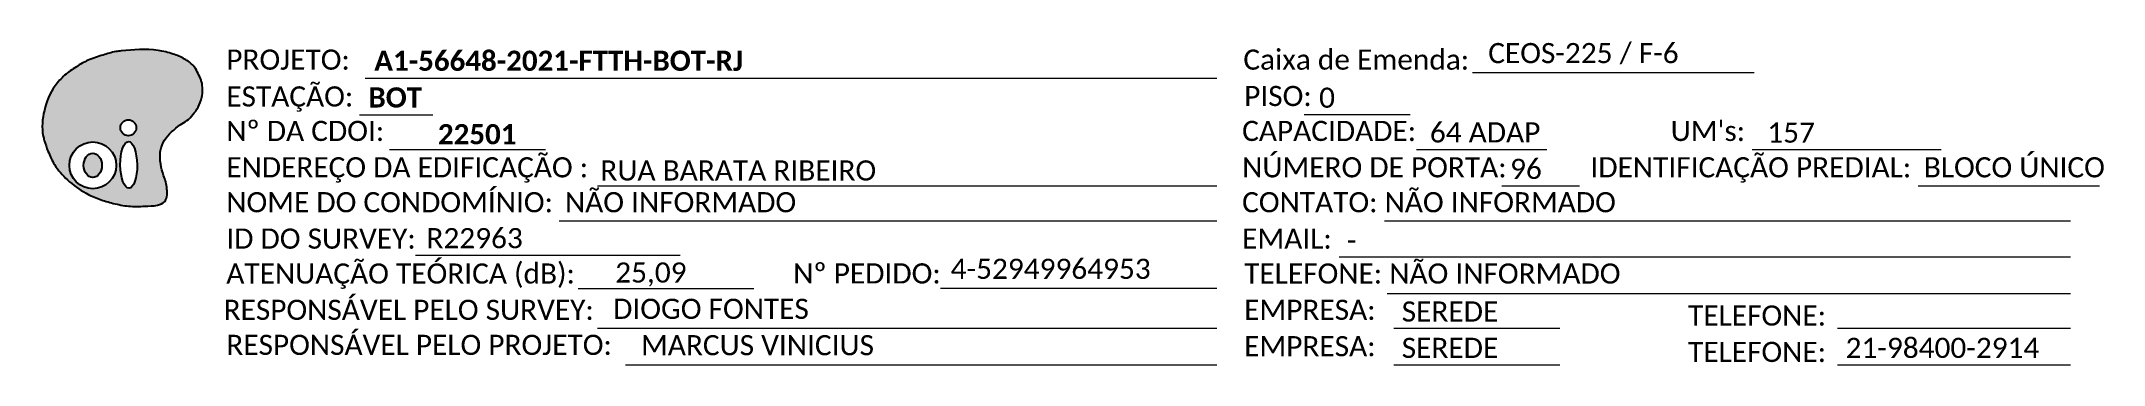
# Model space of a CAD drawing. Header units: millimetres. Extents: x 7977 to 746466, y 369 to 202040.
# Drawn here: x 745632.4 to 745816.4, y 202002.2 to 202031 of the extents above; entities that cross this region are included whole.
import ezdxf
from ezdxf.enums import TextEntityAlignment as Align

# ---------------------------------------------------------------- set-up
doc = ezdxf.new("R2010")
doc.units = ezdxf.units.MM
doc.styles.add('WMF-Calibri0', font='calibri.ttf')
doc.styles.add('WMF-Calibri1', font='calibrib.ttf')

msp = doc.modelspace()

# ---------------------------------------------------------------- texts
at = {"color": 7, "linetype": 'Continuous'}
for s, height, style, p in [('CEOS-225 / F-6', 1.7927, 'WMF-Calibri0', (745761.51, 202029.06)), ('A1-56648-2021-FTTH-BOT-RJ', 1.7927, 'WMF-Calibri1', (745662.1, 202028.38)), ('BOT', 1.793, 'WMF-Calibri1', (745661.58, 202025.11)), ('0', 1.79, 'WMF-Calibri0', (745746.42, 202025.09)), ('RUA BARATA RIBEIRO', 1.7927, 'WMF-Calibri0', (745682.28, 202018.61)), ('96', 1.793, 'WMF-Calibri0', (745763.46, 202018.75)), ('-', 1.79, 'WMF-Calibri0', (745748.9, 202012.4)), ('DIOGO FONTES', 1.7927, 'WMF-Calibri0', (745683.42, 202006.29)), ('SEREDE', 1.793, 'WMF-Calibri0', (745753.79, 202006.05)), ('MARCUS VINICIUS', 1.7927, 'WMF-Calibri0', (745685.91, 202003.05)), ('SEREDE', 1.793, 'WMF-Calibri0', (745753.79, 202002.81)), ('21-98400-2914', 1.7927, 'WMF-Calibri0', (745793.4, 202002.81))]:
    msp.add_text(s, height=height, dxfattribs=dict(at, style=style)).set_placement(p)
at = {"color": 7, "lineweight": 0, "style": 'WMF-Calibri0'}
for s, height, p in [('PROJETO:', 1.793, (745648.9, 202028.48)), ('Caixa de Emenda:', 1.7927, (745739.66, 202028.48)), ('ESTAÇÃO:', 1.793, (745648.9, 202025.2)), ('PISO:', 1.793, (745739.73, 202025.24)), ('Nº DA CDOI:', 1.7927, (745648.9, 202022.13)), ('CAPACIDADE:', 1.7927, (745739.55, 202022.13)), ("UM's:", 1.793, (745777.79, 202022.13)), ('ENDEREÇO DA EDIFICAÇÃO :', 1.7927, (745648.9, 202018.89)), ('NÚMERO DE PORTA:', 1.7927, (745739.55, 202018.89)), ('IDENTIFICAÇÃO PREDIAL:', 1.7927, (745770.63, 202018.89)), ('BLOCO ÚNICO', 1.7927, (745800.38, 202018.89)), ('NOME DO CONDOMÍNIO:', 1.7927, (745648.9, 202015.78)), ('NÃO INFORMADO', 1.7927, (745679.12, 202015.78)), ('CONTATO: NÃO INFORMADO', 1.7927, (745739.55, 202015.78)), ('ID DO SURVEY:', 1.7927, (745648.9, 202012.54)), ('EMAIL:', 1.793, (745739.55, 202012.54)), ('ATENUAÇÃO TEÓRICA (dB):', 1.7927, (745648.9, 202009.43)), ('Nº PEDIDO:', 1.793, (745699.49, 202009.44)), ('TELEFONE: NÃO INFORMADO', 1.7927, (745739.73, 202009.43)), ('RESPONSÁVEL PELO SURVEY:', 1.7927, (745648.66, 202006.2)), ('EMPRESA:', 1.793, (745739.73, 202006.2)), ('TELEFONE:', 1.793, (745779.34, 202005.69)), ('RESPONSÁVEL PELO PROJETO:', 1.7927, (745648.9, 202003.08)), ('EMPRESA:', 1.793, (745739.73, 202002.96)), ('TELEFONE:', 1.793, (745779.34, 202002.45))]:
    msp.add_text(s, height=height, dxfattribs=at).set_placement(p)
at = {"color": 7, "linetype": 'Continuous', "style": 'WMF-Calibri1'}
msp.add_text('22501', height=1.793, dxfattribs=at).set_placement((745671.29, 202021.84), align=Align.CENTER)
at = {"color": 0, "linetype": 'Continuous', "style": 'WMF-Calibri0'}
for s, p in [('64 ADAP', (745756.3, 202022)), ('157', (745786.41, 202021.98)), ('R22963', (745666.76, 202012.58))]:
    msp.add_text(s, height=1.793, dxfattribs=at).set_placement(p)
at = {"color": 0, "lineweight": 0, "style": 'WMF-Calibri0'}
msp.add_text('25,09', height=1.793, dxfattribs=at).set_placement((745683.61, 202009.52))
at = {"color": 7, "style": 'WMF-Calibri0'}
msp.add_text('4-52949964953', height=1.7927, dxfattribs=at).set_placement((745713.54, 202009.85))

# ---------------------------------------------------------------- blocks, each defined once
blk = doc.blocks.new('OI')
h = blk.add_hatch(color=40)
edge = h.paths.add_edge_path()
edge.add_spline(control_points=[(4.35, -0.67), (3.92, -0.99), (3.26, -1.5), (2.81, -2.59), (2.9, -3.5), (3.06, -4.27), (3.31, -4.85), (3.37, -5.39), (3.4, -5.88), (3.2, -6.4), (2.54, -6.61), (1.65, -6.63), (0.55, -6.67), (-0.56, -6.42), (-1.61, -6.14), (-2.77, -5.61), (-3.92, -4.77), (-4.89, -3.7), (-5.34, -2.65), (-5.6, -1.94), (-5.85, -0.96), (-5.71, 0.47), (-5.1, 2.02), (-4.14, 3.02), (-3.3, 3.61), (-2.37, 4.16), (-1.36, 4.44), (-0.56, 4.7), (0.79, 4.85), (2.24, 4.97), (3.79, 4.57), (4.67, 4.21), (5.44, 3.65), (5.76, 2.99), (6.03, 2.21), (6.01, 1.46), (5.72, 0.64), (5.31, 0.08), (4.88, -0.38), (4.51, -0.55), (4.35, -0.67)], knot_values=[0, 0, 0, 0, 1.60434, 2.417191, 3.427595, 4.282808, 4.776746, 5.304182, 5.888771, 6.258406, 6.858137, 7.79129, 8.986195, 10.124242, 11.187857, 12.242908, 13.953784, 15.414161, 16.515391, 17.349188, 17.675853, 19.552021, 21.515531, 22.568638, 23.63245, 24.621084, 25.782718, 26.745347, 27.142653, 29.870543, 31.004649, 31.921532, 32.709589, 33.801391, 34.042471, 35.192333, 35.971461, 36.628871, 37.254359, 37.836911, 37.836911, 37.836911, 37.836911], degree=3, periodic=0)
h.paths.add_polyline_path([(1.13, -0.87, -1), (-0.04, -0.87, -1)], flags=16)
edge = h.paths.add_edge_path(flags=16)
edge.add_ellipse((0.56, -3.59), major_axis=(-0.02, 1.71), ratio=0.361305, start_angle=0, end_angle=360)
h.paths.add_polyline_path([(-0.36, -3.62, -1), (-3.8, -3.62, -1)], flags=16)
edge = h.paths.add_edge_path(flags=0)
edge.add_ellipse((-2.08, -3.62), major_axis=(0, 0.885), ratio=0.758294, start_angle=0, end_angle=360)
at = {"color": 40}
for centre, radius in [((0.54, -0.87), 0.587), ((-2.08, -3.62), 1.72)]:
    blk.add_circle(centre, radius, dxfattribs=at)
blk.add_ellipse((-2.08, -3.62), major_axis=(0, 0.885), ratio=0.758294, start_param=-3.141592653589792, end_param=3.141592653589792, dxfattribs=at)
blk.add_ellipse((0.56, -3.59), major_axis=(-0.02, 1.71), ratio=0.361305, dxfattribs=at)
at = {"color": 40, "start_tangent": (-0.800898, -0.598801), "end_tangent": (-0.800898, -0.598801)}
blk.add_spline([(4.35, -0.67), (3.2, -1.78), (2.9, -2.54), (2.92, -3.55), (3.12, -4.38), (3.28, -4.85), (3.37, -5.37), (3.35, -5.95), (3.2, -6.29), (2.66, -6.55), (1.73, -6.63), (0.54, -6.62), (-0.58, -6.41), (-1.6, -6.11), (-2.56, -5.67), (-3.95, -4.67), (-4.89, -3.56), (-5.37, -2.56), (-5.64, -1.78), (-5.72, -1.46), (-5.63, 0.42), (-4.84, 2.22), (-4.13, 2.99), (-3.27, 3.62), (-2.4, 4.09), (-1.3, 4.47), (-0.37, 4.72), (0.02, 4.77), (2.75, 4.8), (3.85, 4.53), (4.69, 4.16), (5.31, 3.68), (5.85, 2.73), (5.93, 2.5), (5.94, 1.35), (5.67, 0.62), (5.29, 0.08), (4.84, -0.36), (4.35, -0.67)], degree=3, dxfattribs=at)

# ---------------------------------------------------------------- linework, layer by layer
at = {"color": 7, "lineweight": 0}
for points in [[(745661.3, 202027.73), (745737.28, 202027.73)], [(745760.11, 202028.22), (745785.25, 202028.22)], [(745660.79, 202024.45), (745667.34, 202024.45)], [(745745.07, 202024.5), (745754.55, 202024.5)], [(745663.45, 202021.38), (745677.39, 202021.38)], [(745755.12, 202021.38), (745766.74, 202021.38)], [(745785.06, 202021.38), (745801.92, 202021.38)], [(745682.02, 202018.15), (745737.28, 202018.15)], [(745762.71, 202018.15), (745769.65, 202018.15)], [(745799.88, 202018.15), (745816.05, 202018.15)], [(745678.61, 202015.03), (745737.28, 202015.03)], [(745752.24, 202015.03), (745813.46, 202015.03)], [(745665.77, 202011.97), (745689.4, 202011.97)], [(745748.2, 202011.8), (745813.46, 202011.8)], [(745680.3, 202009), (745695.98, 202009)], [(745712.64, 202009.01), (745737.13, 202009.01)], [(745713.14, 202009.01), (745737.29, 202009.01)], [(745752.48, 202008.56), (745813.46, 202008.56)], [(745682.02, 202005.45), (745737.28, 202005.45)], [(745753.09, 202005.45), (745767.89, 202005.45)], [(745792.69, 202005.45), (745813.46, 202005.45)], [(745684.51, 202002.21), (745737.28, 202002.21)], [(745753.09, 202002.21), (745767.89, 202002.21)], [(745792.69, 202002.21), (745813.46, 202002.21)]]:
    msp.add_lwpolyline(points, dxfattribs=at)

# ---------------------------------------------------------------- block references
at = {"color": 7, "xscale": 1.213923925196705, "yscale": 1.21392392515554, "zscale": 1.213923925163967, "rotation": 0.153289602326381}
msp.add_blockref('OI', (745639.5, 202024.36), dxfattribs=at)

msp.set_redraw_order([(e.dxf.handle, doc.entitydb.next_handle()) for e in msp.query("TEXT MTEXT ATTDEF DIMENSION ARC_DIMENSION")])  # texts and dimensions are drawn at this point

doc.saveas('drawing.dxf')
